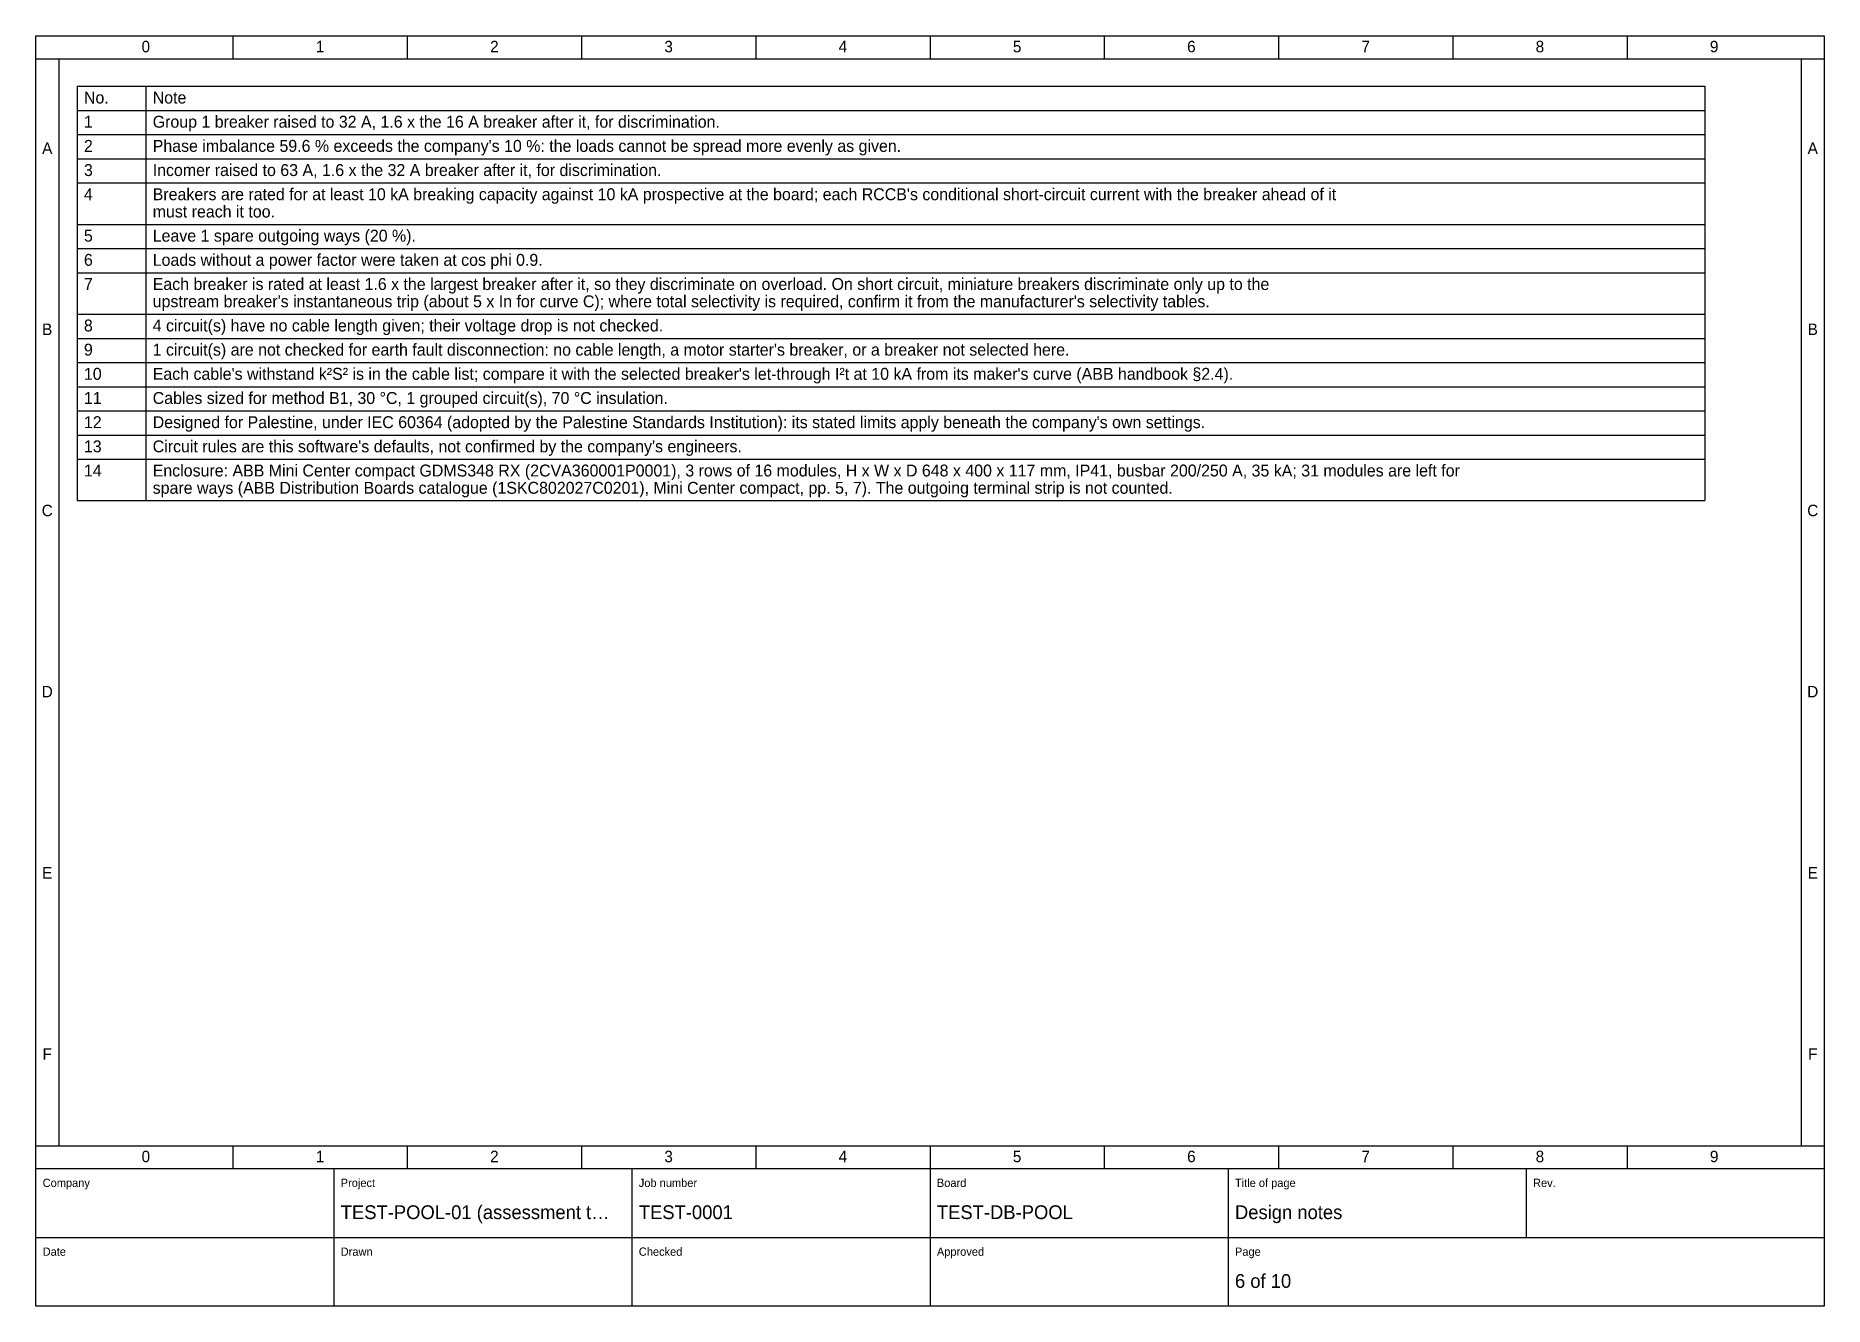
# Model space of a CAD drawing. Header units: millimetres. Extents: x 20 to 4370, y 10 to 287.
# Drawn here: x 2220 to 2610, y 10 to 287 of the extents above; entities that cross this region are included whole.
import ezdxf
from ezdxf.enums import TextEntityAlignment as Align

# ---------------------------------------------------------------- set-up
doc = ezdxf.new("R2010")
doc.units = ezdxf.units.MM
for name, color, linetype in [('FRAME', 7, 'CONTINUOUS'), ('SYMBOLS', 7, 'CONTINUOUS'), ('TEXT', 7, 'CONTINUOUS')]:
    doc.layers.add(name, color=color, linetype=linetype)

msp = doc.modelspace()

# ---------------------------------------------------------------- texts
at = {"layer": 'TEXT'}
for s, p in [('0', (2244, 283.4)), ('1', (2282, 283.4)), ('2', (2320, 283.4)), ('3', (2358, 283.4)), ('4', (2396, 283.4)), ('5', (2434, 283.4)), ('6', (2472, 283.4)), ('7', (2510, 283.4)), ('8', (2548, 283.4)), ('9', (2586, 283.4)), ('A', (2222.5, 261.25)), ('A', (2607.5, 261.25)), ('B', (2222.5, 221.75)), ('B', (2607.5, 221.75)), ('C', (2222.5, 182.25)), ('C', (2607.5, 182.25)), ('D', (2222.5, 142.75)), ('D', (2607.5, 142.75)), ('E', (2222.5, 103.25)), ('E', (2607.5, 103.25)), ('F', (2222.5, 63.75)), ('F', (2607.5, 63.75)), ('0', (2244, 41.4)), ('1', (2282, 41.4)), ('2', (2320, 41.4)), ('3', (2358, 41.4)), ('4', (2396, 41.4)), ('5', (2434, 41.4)), ('6', (2472, 41.4)), ('7', (2510, 41.4)), ('8', (2548, 41.4)), ('9', (2586, 41.4))]:
    msp.add_text(s, height=2.5, dxfattribs=at).set_placement(p, align=Align.CENTER)
for s, height, p in [('No.', 2.6, (2230.5, 272.23)), ('Note', 2.6, (2245.5, 272.23)), ('1', 2.6, (2230.5, 266.96)), ('Group 1 breaker raised to 32 A, 1.6 x the 16 A breaker after it, for discrimination.', 2.6, (2245.5, 266.96)), ('2', 2.6, (2230.5, 261.69)), ("Phase imbalance 59.6 % exceeds the company's 10 %: the loads cannot be spread more evenly as given.", 2.6, (2245.5, 261.69)), ('3', 2.6, (2230.5, 256.42)), ('Incomer raised to 63 A, 1.6 x the 32 A breaker after it, for discrimination.', 2.6, (2245.5, 256.42)), ('4', 2.6, (2230.5, 251.15)), ("Breakers are rated for at least 10 kA breaking capacity against 10 kA prospective at the board; each RCCB's conditional short-circuit current with the breaker ahead of it", 2.6, (2245.5, 251.15)), ('must reach it too.', 2.6, (2245.5, 247.38)), ('5', 2.6, (2230.5, 242.11)), ('Leave 1 spare outgoing ways (20 %).', 2.6, (2245.5, 242.11)), ('6', 2.6, (2230.5, 236.84)), ('Loads without a power factor were taken at cos phi 0.9.', 2.6, (2245.5, 236.84)), ('7', 2.6, (2230.5, 231.57)), ('Each breaker is rated at least 1.6 x the largest breaker after it, so they discriminate on overload. On short circuit, miniature breakers discriminate only up to the', 2.6, (2245.5, 231.57)), ("upstream breaker's instantaneous trip (about 5 x In for curve C); where total selectivity is required, confirm it from the manufacturer's selectivity tables.", 2.6, (2245.5, 227.8)), ('8', 2.6, (2230.5, 222.53)), ('4 circuit(s) have no cable length given; their voltage drop is not checked.', 2.6, (2245.5, 222.53)), ('9', 2.6, (2230.5, 217.26)), ("1 circuit(s) are not checked for earth fault disconnection: no cable length, a motor starter's breaker, or a breaker not selected here.", 2.6, (2245.5, 217.26)), ('10', 2.6, (2230.5, 211.99)), ("Each cable's withstand k²S² is in the cable list; compare it with the selected breaker's let-through I²t at 10 kA from its maker's curve (ABB handbook §2.4).", 2.6, (2245.5, 211.99)), ('11', 2.6, (2230.5, 206.72)), ('Cables sized for method B1, 30 °C, 1 grouped circuit(s), 70 °C insulation.', 2.6, (2245.5, 206.72)), ('12', 2.6, (2230.5, 201.45)), ("Designed for Palestine, under IEC 60364 (adopted by the Palestine Standards Institution): its stated limits apply beneath the company's own settings.", 2.6, (2245.5, 201.45)), ("Circuit rules are this software's defaults, not confirmed by the company's engineers.", 2.6, (2245.5, 196.18)), ('13', 2.6, (2230.5, 196.18)), ('14', 2.6, (2230.5, 190.91)), ('Enclosure: ABB Mini Center compact GDMS348 RX (2CVA360001P0001), 3 rows of 16 modules, H x W x D 648 x 400 x 117 mm, IP41, busbar 200/250 A, 35 kA; 31 modules are left for', 2.6, (2245.5, 190.91)), ('spare ways (ABB Distribution Boards catalogue (1SKC802027C0201), Mini Center compact, pp. 5, 7). The outgoing terminal strip is not counted.', 2.6, (2245.5, 187.14)), ('Company', 1.8, (2221.5, 36)), ('Project', 1.8, (2286.5, 36)), ('Job number', 1.8, (2351.5, 36)), ('Board', 1.8, (2416.5, 36)), ('Title of page', 1.8, (2481.5, 36)), ('Rev.', 1.8, (2546.5, 36)), ('TEST-POOL-01 (assessment t…', 3, (2286.5, 29)), ('TEST-0001', 3, (2351.5, 29)), ('TEST-DB-POOL', 3, (2416.5, 29)), ('Design notes', 3, (2481.5, 29)), ('Date', 1.8, (2221.5, 21)), ('Drawn', 1.8, (2286.5, 21)), ('Checked', 1.8, (2351.5, 21)), ('Approved', 1.8, (2416.5, 21)), ('Page', 1.8, (2481.5, 21)), ('6 of 10', 3, (2481.5, 14))]:
    msp.add_text(s, height=height, dxfattribs=at).set_placement(p)

# ---------------------------------------------------------------- linework, layer by layer
at = {"layer": 'FRAME'}
msp.add_lwpolyline([(2220, 287), (2610, 287), (2610, 10), (2220, 10)], close=True, dxfattribs=at)
at = {"layer": 'SYMBOLS'}
for p, q in [((2263, 287), (2263, 282)), ((2301, 287), (2301, 282)), ((2339, 287), (2339, 282)), ((2377, 287), (2377, 282)), ((2415, 287), (2415, 282)), ((2453, 287), (2453, 282)), ((2491, 287), (2491, 282)), ((2529, 287), (2529, 282)), ((2567, 287), (2567, 282)), ((2220, 282), (2610, 282)), ((2225, 282), (2225, 45)), ((2605, 282), (2605, 45)), ((2229, 276), (2584, 276)), ((2229, 276), (2229, 185.64)), ((2244, 276), (2244, 185.64)), ((2584, 276), (2584, 185.64)), ((2229, 270.73), (2584, 270.73)), ((2229, 265.46), (2584, 265.46)), ((2229, 260.19), (2584, 260.19)), ((2229, 254.92), (2584, 254.92)), ((2229, 245.88), (2584, 245.88)), ((2229, 240.61), (2584, 240.61)), ((2229, 235.34), (2584, 235.34)), ((2229, 226.3), (2584, 226.3)), ((2229, 221.03), (2584, 221.03)), ((2229, 215.76), (2584, 215.76)), ((2229, 210.49), (2584, 210.49)), ((2229, 205.22), (2584, 205.22)), ((2229, 199.95), (2584, 199.95)), ((2229, 194.68), (2584, 194.68)), ((2229, 185.64), (2584, 185.64)), ((2220, 45), (2610, 45)), ((2263, 45), (2263, 40)), ((2301, 45), (2301, 40)), ((2339, 45), (2339, 40)), ((2377, 45), (2377, 40)), ((2415, 45), (2415, 40)), ((2453, 45), (2453, 40)), ((2491, 45), (2491, 40)), ((2529, 45), (2529, 40)), ((2567, 45), (2567, 40)), ((2220, 40), (2610, 40)), ((2285, 40), (2285, 25)), ((2350, 40), (2350, 25)), ((2415, 40), (2415, 25)), ((2480, 40), (2480, 25)), ((2545, 40), (2545, 25)), ((2220, 25), (2610, 25)), ((2285, 25), (2285, 10)), ((2350, 25), (2350, 10)), ((2415, 25), (2415, 10)), ((2480, 25), (2480, 10))]:
    msp.add_line(p, q, dxfattribs=at)

msp.set_redraw_order([(e.dxf.handle, doc.entitydb.next_handle()) for e in msp.query("TEXT MTEXT ATTDEF DIMENSION ARC_DIMENSION")])  # texts and dimensions are drawn at this point

doc.saveas('drawing.dxf')
